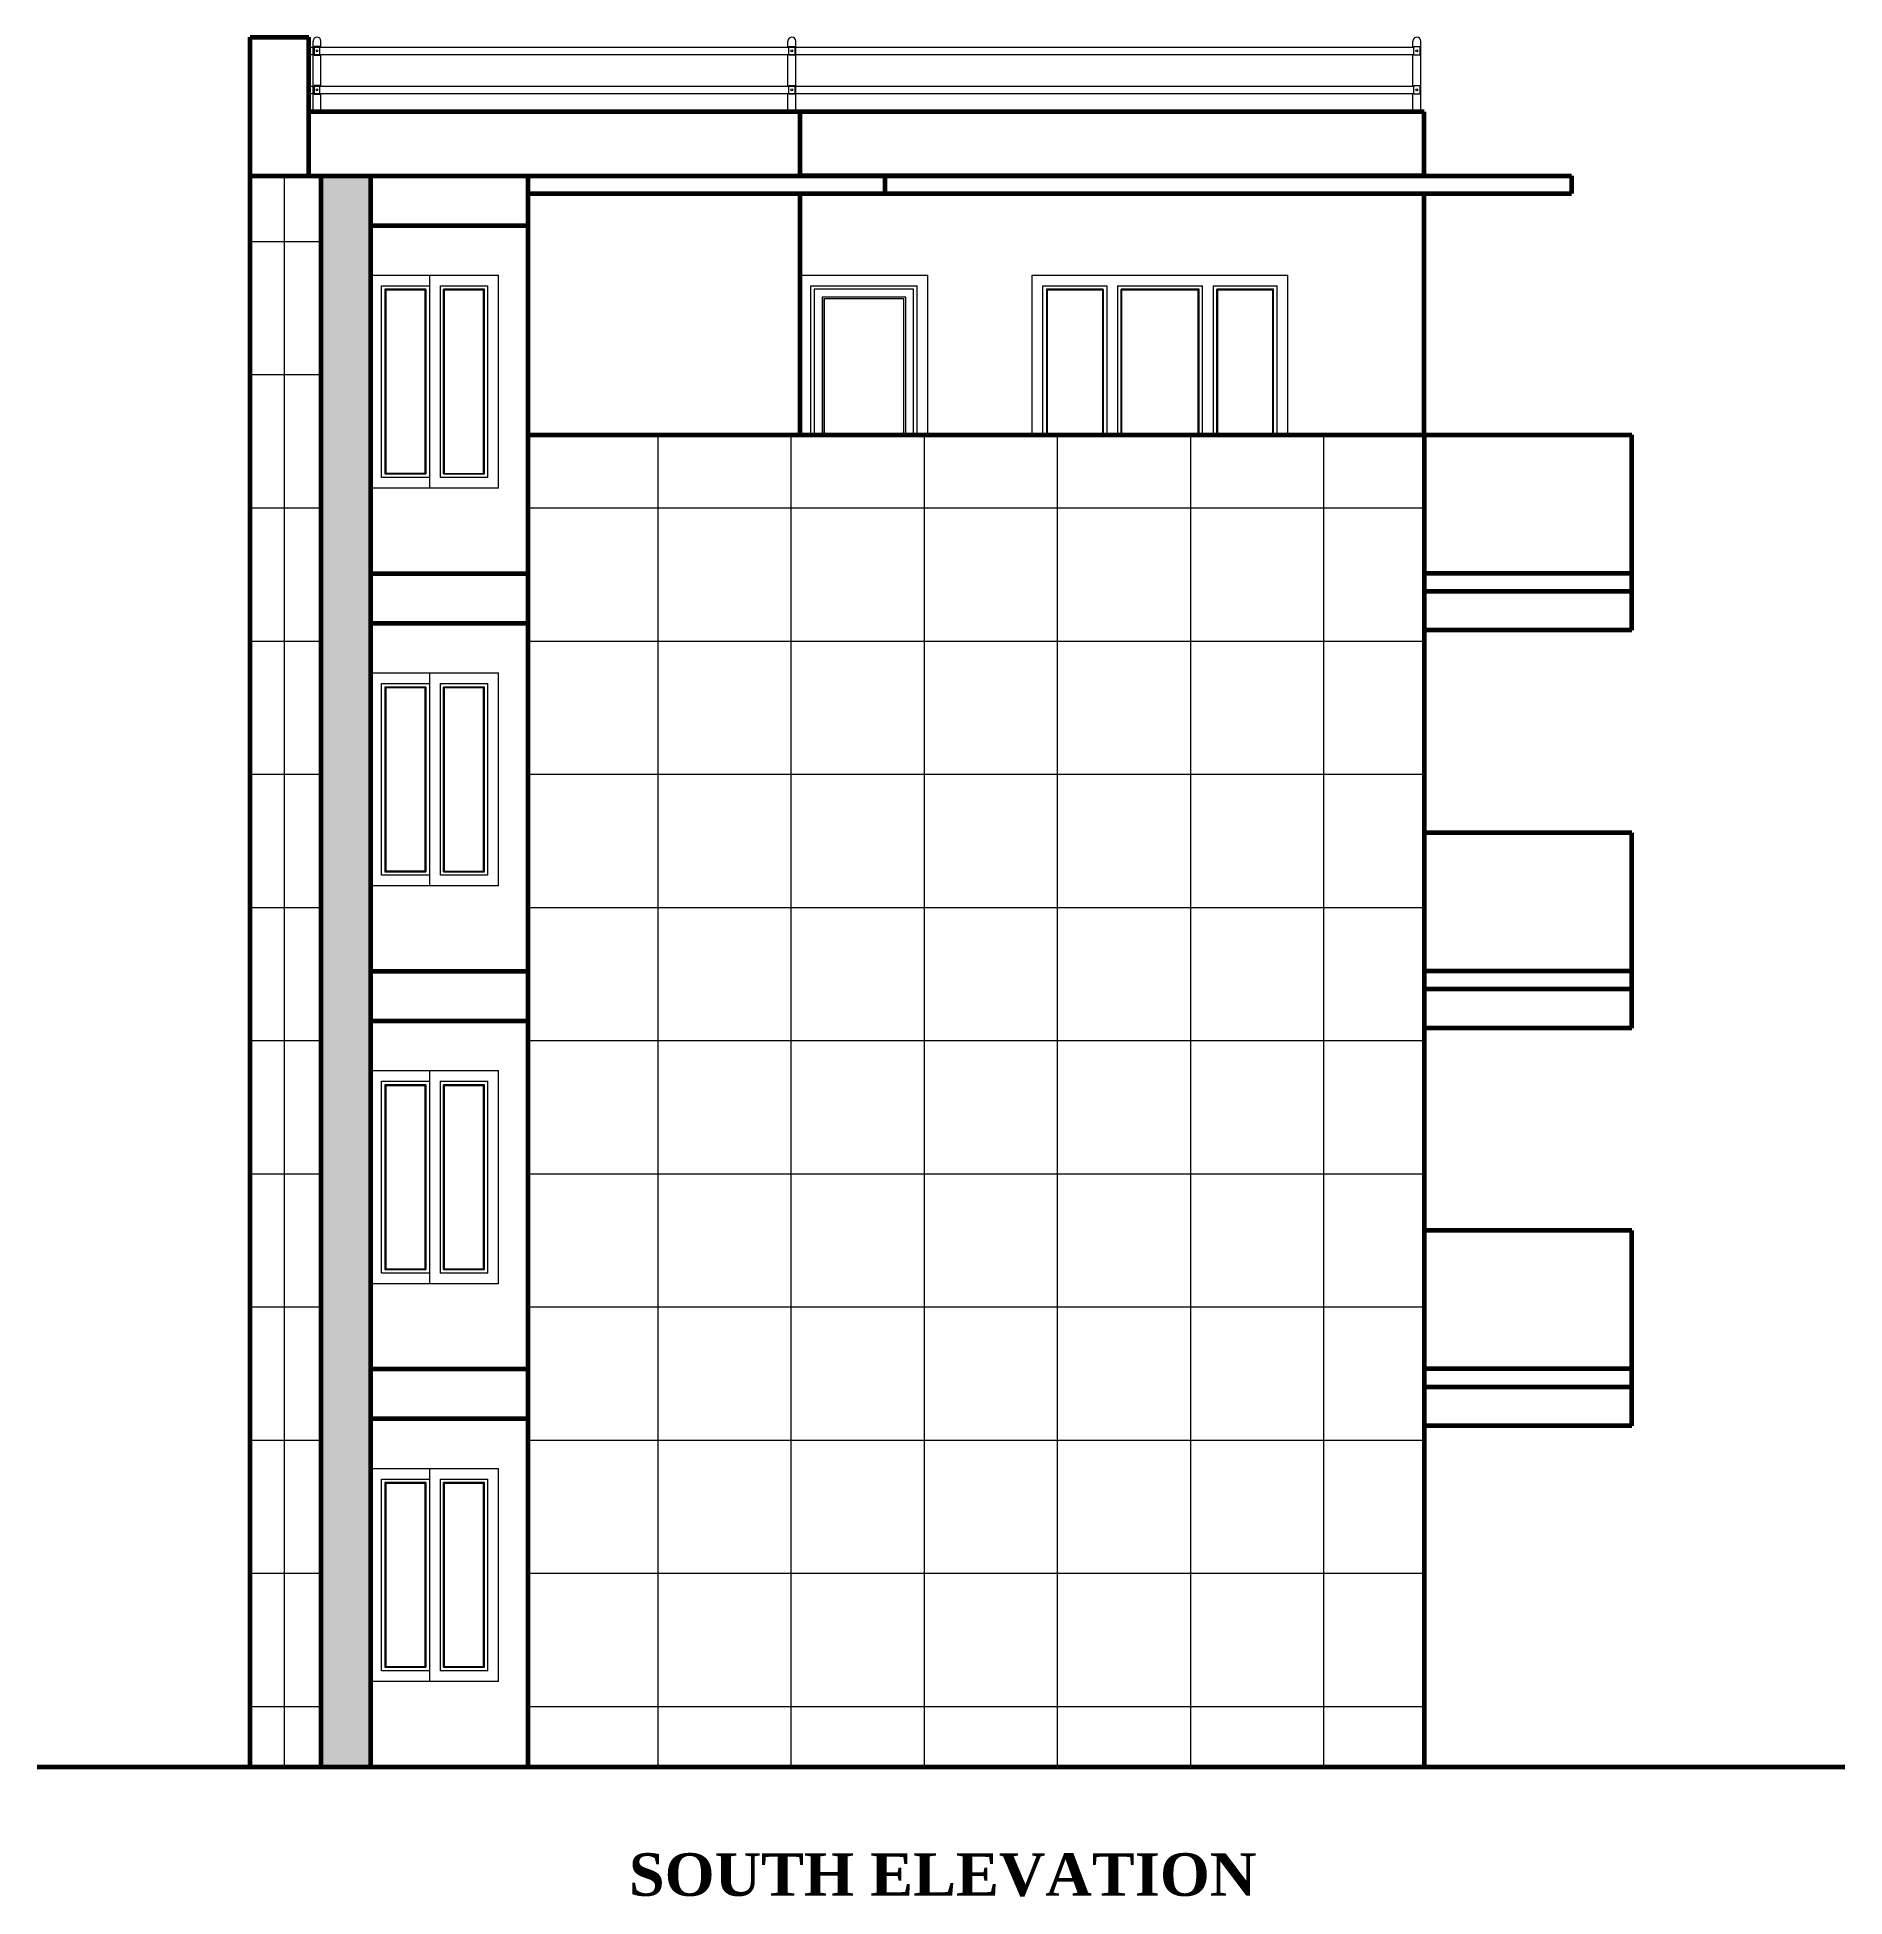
# Model space of a CAD drawing. Header units: inches. Extents: x -4737 to 13205, y 2479 to 13285.
# Drawn here: x -3047 to -2538, y 9848 to 10371 of the extents above; entities that cross this region are included whole.
import ezdxf

# ---------------------------------------------------------------- set-up
doc = ezdxf.new("R2010")
doc.units = ezdxf.units.IN
doc.header["$MEASUREMENT"] = 0
for name, color, linetype, lineweight in [('ns_DOOR', 31, 'Continuous', 15), ('ns_HATCH', 40, 'Continuous', 0), ('ns_RAILING', 191, 'Continuous', 15), ('ns_TEXT', 7, 'Continuous', 13), ('ns_WALL', 21, 'Continuous', 60), ('ns_WINDOW', 151, 'Continuous', 15)]:
    doc.layers.add(name, color=color, linetype=linetype, lineweight=lineweight)
doc.styles.get("Standard").update_dxf_attribs({"font": 'arial.ttf'})

msp = doc.modelspace()

# ---------------------------------------------------------------- texts
at = {"layer": 'ns_TEXT', "insert": (-2982.26, 9860.05), "char_height": 14.4, "attachment_point": 1}
msp.add_mtext_dynamic_manual_height_columns('\\pi102.09266;{\\fTimes New Roman|b1|i0|c0|p18;\\H0.83333x;SOUTH ELEVATION}', width=376.0257, gutter_width=72, heights=[72.58], dxfattribs=at)

# ---------------------------------------------------------------- hatches: boundary and pattern name
at = {"layer": 'ns_HATCH'}
h = msp.add_hatch(dxfattribs=at)
h.set_pattern_fill('NET', color=256, scale=300)
h.set_pattern_definition([(0, (-28739.694, 14776.354), (0, 37.5), []), (90, (-28739.694, 14776.354), (-37.5, 2e-15), [])])
h.paths.add_polyline_path([(-2966.83, 10332.41), (-2986.84, 10332.41), (-2986.84, 9884.41), (-2966.83, 9884.41)])
h = msp.add_hatch(dxfattribs=at)
h.set_pattern_fill('AR-CONC', color=256)
h.set_pattern_definition([(50, (-28746.931, 14776.354), (7.1726018, -0.6275213), [0.75, -8.25]), (355, (-28746.931, 14776.354), (-1.3875133, 7.5219213), [0.6, -6.6]), (100.451444, (-28746.333, 14776.3015), (5.7850885, 6.8944), [0.637402, -7.0114211]), (46.1842, (-28746.931, 14778.354), (10.6724133, -1.6551928), [1.125, -12.375]), (96.635635, (-28746.042, 14778.216), (9.3466195, 9.741186), [0.9561034, -10.5171376]), (351.184164, (-28746.931, 14778.354), (9.3466195, 9.741186), [0.9, -9.9]), (21, (-28745.931, 14777.854), (5.9690705, -4.0261889), [0.75, -8.25]), (326, (-28745.931, 14777.854), (2.4331533, 7.2515005), [0.6, -6.6]), (71.451445, (-28745.4335, 14777.518), (8.4022238, 3.2253115), [0.637402, -7.0114211]), (37.5, (-28746.931, 14776.3538), (0.12159855, 3.32893854), [0, -6.52, 0, -6.7, 0, -6.625]), (7.5, (-28746.931, 14776.354), (2.63069537, 3.9441171), [0, -3.82, 0, -6.37, 0, -2.525]), (327.5, (-28749.161, 14776.3538), (5.33822436, -0.22554872), [0, -2.5, 0, -7.8, 0, -10.35]), (317.5, (-28750.161, 14776.354), (5.8318617, 1.0010498), [0, -3.25, 0, -5.18, 0, -7.35])])
h.paths.add_polyline_path([(-2952.86, 10332.41), (-2966.83, 10332.41), (-2966.83, 9884.41), (-2952.86, 9884.41)])
h = msp.add_hatch(dxfattribs=at)
h.set_pattern_fill('NET', color=256, scale=300)
h.set_pattern_definition([(0, (-28746.93, 14776.354), (0, 37.5), []), (90, (-28746.93, 14776.354), (-37.5, 2e-15), [])])
h.paths.add_polyline_path([(-2656.1, 10259.41), (-2908.62, 10259.41), (-2908.62, 9884.41), (-2656.1, 9884.41)])

# ---------------------------------------------------------------- linework, layer by layer
at = {"layer": 'Defpoints'}
msp.add_line((-2614.61, 10332.41), (-2614.61, 10327.41), dxfattribs=at)
at = {"layer": 'ns_DOOR'}
for p, q in [((-2831.95, 10259.41), (-2831.95, 10304.41)), ((-2831.95, 10304.41), (-2795.95, 10304.41)), ((-2828.95, 10259.41), (-2828.95, 10301.41)), ((-2828.95, 10301.41), (-2798.95, 10301.41)), ((-2799.95, 10300.41), (-2827.95, 10300.41)), ((-2827.95, 10300.41), (-2827.95, 10259.41)), ((-2799.95, 10259.41), (-2799.95, 10300.41)), ((-2798.95, 10259.41), (-2798.95, 10301.41)), ((-2795.95, 10259.41), (-2795.95, 10304.41)), ((-2802.19, 10298.17), (-2825.72, 10298.17)), ((-2825.72, 10298.17), (-2825.72, 10259.41)), ((-2825.72, 10296.59), (-2825.72, 10274.35)), ((-2802.66, 10297.7), (-2825.25, 10297.7)), ((-2825.25, 10297.7), (-2825.25, 10259.41)), ((-2825.13, 10297.58), (-2825.13, 10259.41)), ((-2802.66, 10259.41), (-2802.66, 10297.7)), ((-2802.19, 10259.41), (-2802.19, 10298.17))]:
    msp.add_line(p, q, dxfattribs=at)
at = {"layer": 'ns_RAILING'}
for p, q in [((-2970.31, 10368.56), (-2659.02, 10368.56)), ((-2969.11, 10350.41), (-2969.11, 10370.31)), ((-2966.92, 10368.56), (-2966.92, 10370.31)), ((-2835.35, 10368.56), (-2835.35, 10370.31)), ((-2833.15, 10350.41), (-2833.15, 10370.31)), ((-2659.29, 10368.56), (-2659.29, 10370.31)), ((-2657.1, 10350.41), (-2657.1, 10370.31)), ((-2970.31, 10366.56), (-2659.02, 10366.56)), ((-2966.92, 10357.57), (-2966.92, 10366.56)), ((-2835.35, 10357.57), (-2835.35, 10366.56)), ((-2659.29, 10357.57), (-2659.29, 10366.56)), ((-2970.31, 10357.57), (-2659.02, 10357.57)), ((-2970.31, 10355.57), (-2659.02, 10355.57)), ((-2966.92, 10350.41), (-2966.92, 10355.57)), ((-2835.35, 10350.41), (-2835.35, 10355.57)), ((-2659.29, 10350.41), (-2659.29, 10355.57))]:
    msp.add_line(p, q, dxfattribs=at)
for points in [[(-2968.01, 10368.76), (-2968.84, 10368.76), (-2968.84, 10366.36), (-2968.01, 10366.36)], [(-2968.01, 10366.36), (-2967.19, 10366.36), (-2967.19, 10368.76), (-2968.01, 10368.76)], [(-2834.25, 10366.36), (-2835.07, 10366.36), (-2835.07, 10368.76), (-2834.25, 10368.76)], [(-2834.25, 10368.76), (-2833.43, 10368.76), (-2833.43, 10366.36), (-2834.25, 10366.36)], [(-2658.19, 10366.36), (-2659.02, 10366.36), (-2659.02, 10368.76), (-2658.19, 10368.76)], [(-2658.19, 10368.76), (-2657.37, 10368.76), (-2657.37, 10366.36), (-2658.19, 10366.36)], [(-2968.01, 10357.77), (-2968.84, 10357.77), (-2968.84, 10355.37), (-2968.01, 10355.37)], [(-2968.01, 10355.37), (-2967.19, 10355.37), (-2967.19, 10357.77), (-2968.01, 10357.77)], [(-2834.25, 10355.37), (-2835.07, 10355.37), (-2835.07, 10357.77), (-2834.25, 10357.77)], [(-2834.25, 10357.77), (-2833.43, 10357.77), (-2833.43, 10355.37), (-2834.25, 10355.37)], [(-2658.19, 10355.37), (-2659.02, 10355.37), (-2659.02, 10357.77), (-2658.19, 10357.77)], [(-2658.19, 10357.77), (-2657.37, 10357.77), (-2657.37, 10355.37), (-2658.19, 10355.37)]]:
    msp.add_lwpolyline(points, dxfattribs=at)
for centre in [(-2968.01, 10367.56), (-2834.25, 10367.56), (-2658.19, 10367.56), (-2968.01, 10356.57), (-2834.25, 10356.57), (-2658.19, 10356.57)]:
    msp.add_circle(centre, 0.25, dxfattribs=at)
for centre, start in [((-2968.01, 10370.31), 360), ((-2834.25, 10370.31), 0), ((-2658.19, 10370.31), 0)]:
    msp.add_arc(centre, 1.1, start, 180, dxfattribs=at)
at = {"layer": 'ns_WALL'}
for p, q in [((-2986.84, 9884.41), (-2986.84, 10371.41)), ((-2986.84, 10371.41), (-2970.31, 10371.41)), ((-2970.31, 10332.41), (-2970.31, 10371.41)), ((-2656.1, 10350.41), (-2970.31, 10350.41)), ((-2831.95, 10332.41), (-2831.95, 10350.41)), ((-2656.1, 10332.41), (-2656.1, 10350.41)), ((-2986.84, 10332.41), (-2831.95, 10332.41)), ((-2966.83, 9884.41), (-2966.83, 10332.41)), ((-2952.86, 9884.41), (-2952.86, 10332.41)), ((-2908.62, 10332.41), (-2908.62, 9884.41)), ((-2831.95, 10332.41), (-2614.61, 10332.41)), ((-2656.1, 10332.41), (-2831.95, 10332.41)), ((-2807.95, 10327.41), (-2807.95, 10332.41)), ((-2614.61, 10332.41), (-2614.61, 10327.41)), ((-2908.62, 10327.41), (-2614.61, 10327.41)), ((-2831.95, 10259.41), (-2831.95, 10327.41)), ((-2656.1, 10259.41), (-2656.1, 10327.41)), ((-2952.86, 10318.41), (-2908.62, 10318.41)), ((-2908.62, 10259.41), (-2597.64, 10259.41)), ((-2656.1, 10259.41), (-2656.1, 9884.41)), ((-2597.64, 10220.41), (-2597.64, 10259.41)), ((-2952.86, 10220.41), (-2908.62, 10220.41)), ((-2597.64, 10220.41), (-2656.1, 10220.41)), ((-2597.64, 10204.41), (-2597.64, 10220.41)), ((-2656.1, 10215.41), (-2597.64, 10215.41)), ((-2952.86, 10206.41), (-2908.62, 10206.41)), ((-2597.64, 10204.41), (-2656.1, 10204.41)), ((-2597.64, 10147.41), (-2656.1, 10147.41)), ((-2597.64, 10108.41), (-2597.64, 10147.41)), ((-2952.86, 10108.41), (-2908.62, 10108.41)), ((-2597.64, 10108.41), (-2656.1, 10108.41)), ((-2597.64, 10092.41), (-2597.64, 10108.41)), ((-2656.1, 10103.41), (-2597.64, 10103.41)), ((-2952.86, 10094.41), (-2908.62, 10094.41)), ((-2597.64, 10092.41), (-2656.1, 10092.41)), ((-2597.64, 10035.41), (-2656.1, 10035.41)), ((-2597.64, 9996.41), (-2597.64, 10035.41)), ((-2952.86, 9996.41), (-2908.62, 9996.41)), ((-2597.64, 9996.41), (-2656.1, 9996.41)), ((-2597.64, 9980.41), (-2597.64, 9996.41)), ((-2656.1, 9991.41), (-2597.64, 9991.41)), ((-2952.86, 9982.41), (-2908.62, 9982.41)), ((-2597.64, 9980.41), (-2656.1, 9980.41)), ((-3046.84, 9884.41), (-2537.64, 9884.41))]:
    msp.add_line(p, q, dxfattribs=at)
at = {"layer": 'ns_WINDOW'}
for p, q in [((-2952.86, 10244.41), (-2952.86, 10304.41)), ((-2952.86, 10304.41), (-2916.86, 10304.41)), ((-2949.86, 10247.41), (-2949.86, 10301.41)), ((-2949.86, 10301.41), (-2936.36, 10301.41)), ((-2937.36, 10300.41), (-2948.86, 10300.41)), ((-2948.86, 10300.41), (-2948.86, 10248.41)), ((-2937.6, 10300.17), (-2948.63, 10300.17)), ((-2948.63, 10300.17), (-2948.63, 10248.64)), ((-2937.6, 10300.17), (-2937.6, 10248.64)), ((-2937.36, 10300.41), (-2937.36, 10248.41)), ((-2936.36, 10304.41), (-2936.36, 10244.41)), ((-2933.36, 10301.41), (-2919.86, 10301.41)), ((-2933.36, 10301.41), (-2933.36, 10247.41)), ((-2920.86, 10300.41), (-2932.36, 10300.41)), ((-2932.36, 10248.41), (-2932.36, 10300.41)), ((-2921.1, 10300.17), (-2932.13, 10300.17)), ((-2932.13, 10248.58), (-2932.13, 10300.17)), ((-2921.1, 10248.58), (-2921.1, 10300.17)), ((-2920.86, 10248.41), (-2920.86, 10300.41)), ((-2919.86, 10247.41), (-2919.86, 10301.41)), ((-2916.86, 10244.41), (-2916.86, 10304.41)), ((-2766.53, 10259.41), (-2766.53, 10304.41)), ((-2766.53, 10304.41), (-2694.53, 10304.41)), ((-2763.53, 10259.41), (-2763.53, 10301.41)), ((-2763.53, 10301.41), (-2745.53, 10301.41)), ((-2746.53, 10300.41), (-2762.53, 10300.41)), ((-2762.53, 10300.41), (-2762.53, 10259.41)), ((-2746.76, 10300.17), (-2762.29, 10300.17)), ((-2762.29, 10300.17), (-2762.29, 10259.41)), ((-2746.76, 10300.17), (-2746.76, 10259.41)), ((-2746.53, 10300.41), (-2746.53, 10259.41)), ((-2745.53, 10301.41), (-2745.53, 10259.41)), ((-2742.53, 10301.41), (-2718.53, 10301.41)), ((-2742.53, 10301.41), (-2742.53, 10259.41)), ((-2719.53, 10300.41), (-2741.53, 10300.41)), ((-2741.53, 10259.41), (-2741.53, 10300.41)), ((-2719.76, 10300.17), (-2741.29, 10300.17)), ((-2741.29, 10259.41), (-2741.29, 10300.17)), ((-2719.76, 10259.41), (-2719.76, 10300.17)), ((-2719.53, 10259.41), (-2719.53, 10300.41)), ((-2718.53, 10259.41), (-2718.53, 10301.41)), ((-2715.53, 10301.41), (-2697.53, 10301.41)), ((-2715.53, 10301.41), (-2715.53, 10259.41)), ((-2698.53, 10300.41), (-2714.53, 10300.41)), ((-2714.53, 10259.41), (-2714.53, 10300.41)), ((-2698.76, 10300.17), (-2714.29, 10300.17)), ((-2714.29, 10259.41), (-2714.29, 10300.17)), ((-2698.76, 10259.41), (-2698.76, 10300.17)), ((-2698.53, 10259.41), (-2698.53, 10300.41)), ((-2697.53, 10259.41), (-2697.53, 10301.41)), ((-2694.53, 10259.41), (-2694.53, 10304.41)), ((-2948.86, 10248.41), (-2937.36, 10248.41)), ((-2948.63, 10248.64), (-2937.6, 10248.64)), ((-2932.36, 10248.41), (-2920.86, 10248.41)), ((-2932.13, 10248.58), (-2921.1, 10248.58)), ((-2916.86, 10244.41), (-2952.86, 10244.41)), ((-2936.36, 10247.41), (-2949.86, 10247.41)), ((-2919.86, 10247.41), (-2933.36, 10247.41)), ((-2952.86, 10132.41), (-2952.86, 10192.41)), ((-2952.86, 10192.41), (-2916.86, 10192.41)), ((-2936.36, 10192.41), (-2936.36, 10132.41)), ((-2916.86, 10132.41), (-2916.86, 10192.41)), ((-2949.86, 10135.41), (-2949.86, 10189.41)), ((-2949.86, 10189.41), (-2936.36, 10189.41)), ((-2937.36, 10188.41), (-2948.86, 10188.41)), ((-2948.86, 10188.41), (-2948.86, 10136.41)), ((-2937.6, 10188.17), (-2948.63, 10188.17)), ((-2948.63, 10188.17), (-2948.63, 10136.64)), ((-2937.6, 10188.17), (-2937.6, 10136.64)), ((-2937.36, 10188.41), (-2937.36, 10136.41)), ((-2933.36, 10189.41), (-2919.86, 10189.41)), ((-2933.36, 10189.41), (-2933.36, 10135.41)), ((-2920.86, 10188.41), (-2932.36, 10188.41)), ((-2932.36, 10136.41), (-2932.36, 10188.41)), ((-2921.1, 10188.17), (-2932.13, 10188.17)), ((-2932.13, 10136.58), (-2932.13, 10188.17)), ((-2921.1, 10136.58), (-2921.1, 10188.17)), ((-2920.86, 10136.41), (-2920.86, 10188.41)), ((-2919.86, 10135.41), (-2919.86, 10189.41)), ((-2916.86, 10132.41), (-2952.86, 10132.41)), ((-2936.36, 10135.41), (-2949.86, 10135.41)), ((-2948.86, 10136.41), (-2937.36, 10136.41)), ((-2948.63, 10136.64), (-2937.6, 10136.64)), ((-2919.86, 10135.41), (-2933.36, 10135.41)), ((-2932.36, 10136.41), (-2920.86, 10136.41)), ((-2932.13, 10136.58), (-2921.1, 10136.58)), ((-2952.86, 10020.41), (-2952.86, 10080.41)), ((-2952.86, 10080.41), (-2916.86, 10080.41)), ((-2936.36, 10080.41), (-2936.36, 10020.41)), ((-2916.86, 10020.41), (-2916.86, 10080.41)), ((-2949.86, 10023.41), (-2949.86, 10077.41)), ((-2949.86, 10077.41), (-2936.36, 10077.41)), ((-2937.36, 10076.41), (-2948.86, 10076.41)), ((-2948.86, 10076.41), (-2948.86, 10024.41)), ((-2937.6, 10076.17), (-2948.63, 10076.17)), ((-2948.63, 10076.17), (-2948.63, 10024.64)), ((-2937.6, 10076.17), (-2937.6, 10024.64)), ((-2937.36, 10076.41), (-2937.36, 10024.41)), ((-2933.36, 10077.41), (-2919.86, 10077.41)), ((-2933.36, 10077.41), (-2933.36, 10023.41)), ((-2920.86, 10076.41), (-2932.36, 10076.41)), ((-2932.36, 10024.41), (-2932.36, 10076.41)), ((-2921.1, 10076.17), (-2932.13, 10076.17)), ((-2932.13, 10024.58), (-2932.13, 10076.17)), ((-2921.1, 10024.58), (-2921.1, 10076.17)), ((-2920.86, 10024.41), (-2920.86, 10076.41)), ((-2919.86, 10023.41), (-2919.86, 10077.41)), ((-2936.36, 10023.41), (-2949.86, 10023.41)), ((-2948.86, 10024.41), (-2937.36, 10024.41)), ((-2948.63, 10024.64), (-2937.6, 10024.64)), ((-2919.86, 10023.41), (-2933.36, 10023.41)), ((-2932.36, 10024.41), (-2920.86, 10024.41)), ((-2932.13, 10024.58), (-2921.1, 10024.58)), ((-2916.86, 10020.41), (-2952.86, 10020.41)), ((-2952.86, 9908.41), (-2952.86, 9968.41)), ((-2952.86, 9968.41), (-2916.86, 9968.41)), ((-2949.86, 9911.41), (-2949.86, 9965.41)), ((-2949.86, 9965.41), (-2936.36, 9965.41)), ((-2936.36, 9968.41), (-2936.36, 9908.41)), ((-2933.36, 9965.41), (-2919.86, 9965.41)), ((-2933.36, 9965.41), (-2933.36, 9911.41)), ((-2919.86, 9911.41), (-2919.86, 9965.41)), ((-2916.86, 9908.41), (-2916.86, 9968.41)), ((-2937.36, 9964.41), (-2948.86, 9964.41)), ((-2948.86, 9964.41), (-2948.86, 9912.41)), ((-2937.6, 9964.17), (-2948.63, 9964.17)), ((-2948.63, 9964.17), (-2948.63, 9912.64)), ((-2937.6, 9964.17), (-2937.6, 9912.64)), ((-2937.36, 9964.41), (-2937.36, 9912.41)), ((-2920.86, 9964.41), (-2932.36, 9964.41)), ((-2932.36, 9912.41), (-2932.36, 9964.41)), ((-2921.1, 9964.17), (-2932.13, 9964.17)), ((-2932.13, 9912.58), (-2932.13, 9964.17)), ((-2921.1, 9912.58), (-2921.1, 9964.17)), ((-2920.86, 9912.41), (-2920.86, 9964.41)), ((-2948.63, 9912.64), (-2937.6, 9912.64)), ((-2932.13, 9912.58), (-2921.1, 9912.58)), ((-2916.86, 9908.41), (-2952.86, 9908.41)), ((-2936.36, 9911.41), (-2949.86, 9911.41)), ((-2948.86, 9912.41), (-2937.36, 9912.41)), ((-2919.86, 9911.41), (-2933.36, 9911.41)), ((-2932.36, 9912.41), (-2920.86, 9912.41))]:
    msp.add_line(p, q, dxfattribs=at)

msp.set_redraw_order([(e.dxf.handle, doc.entitydb.next_handle()) for e in msp.query("TEXT MTEXT ATTDEF DIMENSION ARC_DIMENSION")])  # texts and dimensions are drawn at this point

doc.saveas('drawing.dxf')
